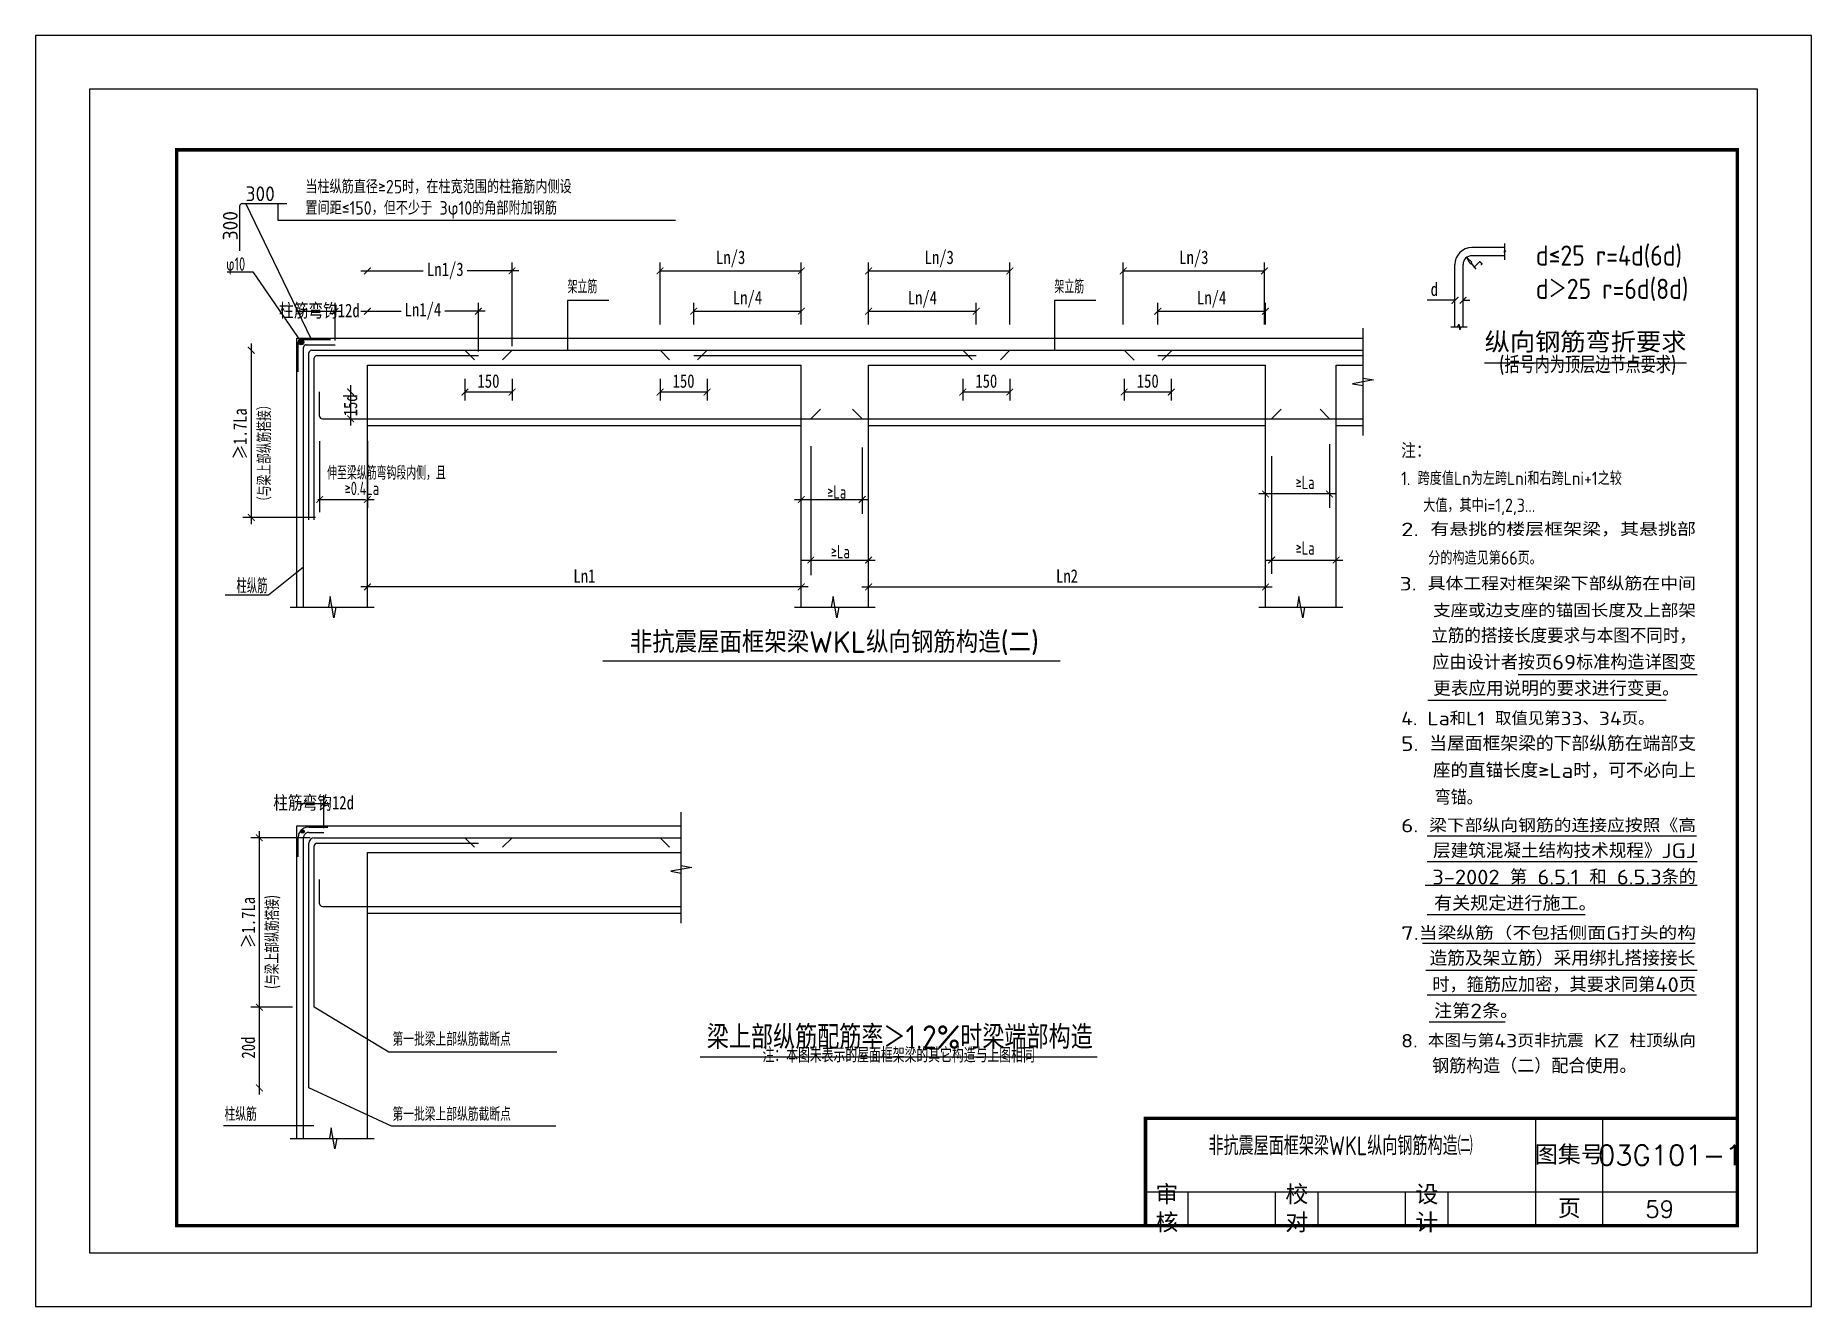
# Model space of a CAD drawing. Extents: x 1442 to 2852, y 1062 to 1251.
# Drawn here: x 2301.4 to 2565.4, y 1061.6 to 1250.6 of the extents above; entities that cross this region are included whole.
import ezdxf
from ezdxf.enums import TextEntityAlignment as Align

# ---------------------------------------------------------------- set-up
doc = ezdxf.new("R2010")
doc.units = 0
doc.header["$LTSCALE"] = 1000
doc.header["$MEASUREMENT"] = 0
doc.header["$PDMODE"] = 32
doc.header["$PDSIZE"] = -10
doc.linetypes.add('DASHED2', pattern=[9.525, 6.35, -3.175])
doc.layers.get('0').update_dxf_attribs({"linetype": 'CONTINUOUS'})
doc.layers.get('DEFPOINTS').update_dxf_attribs({"linetype": 'CONTINUOUS'})
for name, color, linetype in [('图线', 50, 'CONTINUOUS'), ('文字尺寸', 3, 'CONTINUOUS'), ('粗线', 10, 'CONTINUOUS'), ('粗虚', 12, 'DASHED2'), ('细线', 210, 'CONTINUOUS'), ('虚线', 4, 'DASHED2')]:
    doc.layers.add(name, color=color, linetype=linetype)
doc.styles.add('FS', font='', dxfattribs={"width": 0.8})
doc.styles.add('HZ', font='romans1.shx')
doc.styles.add('TSSD_REIN', font='tssdeng.shx', dxfattribs={"width": 0.7, "bigfont": 'hztxt.shx'})
doc.styles.get('FS').set_extended_font_data('FangSong_GB2312')
doc.dimstyles.new('FS', dxfattribs={"dimtxt": 2, "dimasz": 1, "dimexe": 1.25, "dimexo": 0.625, "dimtad": 1, "dimdec": 4, "dimtxsty": 'FS', "dimblk1": 'ARCHTICK', "dimblk2": 'ARCHTICK', "dimsah": 1, "dimcen": 0, "dimclrt": 256, "dimazin": 3, "dimtfac": 1, "dimtdec": 4, "dimtofl": 0, "dimtmove": 0, "dimatfit": 3, "dimtolj": 1, "dimtzin": 0})
doc.dimstyles.new('NORMAL', dxfattribs={"dimtxt": 2, "dimasz": 1, "dimexe": 1.25, "dimexo": 0.625, "dimtad": 1, "dimdec": 4, "dimtxsty": 'FS', "dimblk1": 'ARCHTICK', "dimblk2": 'ARCHTICK', "dimsah": 1, "dimcen": -0.09, "dimdle": 1, "dimse1": 1, "dimclrt": 256, "dimazin": 3, "dimtfac": 1, "dimtdec": 4, "dimtofl": 0, "dimtmove": 0, "dimatfit": 3, "dimtolj": 1, "dimtzin": 0})

msp = doc.modelspace()

# ---------------------------------------------------------------- texts
at = {"style": 'TSSD_REIN', "width": 0.8}
msp.add_text('非抗震屋面框架梁WKL纵向钢筋构造㈡', height=2.8, dxfattribs=at).set_placement((2495.36536, 1084.09358), align=Align.CENTER)
at = {"layer": '文字尺寸', "style": 'TSSD_REIN'}
for s, p in [('300', (2332.58937, 1225.95923)), ('注：', (2504.36536, 1187.73492))]:
    msp.add_text(s, height=2.2, dxfattribs=at).set_placement(p)
for s, height, width, p in [('当柱纵筋直径≥25时，在柱宽范围的柱箍筋内侧设', 2, 0.9, (2341.47808, 1227.10995)), ('置间距≤150，但不少于 3φ10的角部附加钢筋', 2, 0.9, (2341.47808, 1223.9532)), ('d≤25 r=4d(6d)', 3, 0.9, (2524.38605, 1216.37265)), ('φ10', 2, 0.7, (2329.69054, 1215.61284)), ('架立筋', 2, 0.7, (2380.45997, 1212.24455)), ('架立筋', 2, 0.7, (2452.8274, 1212.24455)), ('d＞25 r=6d(8d)', 3, 0.9, (2524.38605, 1211.42095)), ('伸至梁纵筋弯钩段内侧，且', 2, 0.7, (2344.71931, 1184.55061)), ('1. 跨度值Ln为左跨Lni和右跨Lni+1之较', 2, 0.9, (2504.36536, 1183.73492)), ('   大值，其中i=1,2,3...', 2, 0.9, (2504.36536, 1179.73492)), ('   分的构造见第66页。', 2, 0.9, (2505.11985, 1171.90426)), ('第一批梁上部纵筋截断点', 2, 0.8, (2354.42877, 1100.33681)), ('柱纵筋', 2, 0.8, (2329.46138, 1089.19183)), ('第一批梁上部纵筋截断点', 2, 0.8, (2354.42877, 1089.19183))]:
    msp.add_text(s, height=height, dxfattribs=dict(at, width=width)).set_placement(p)
msp.add_text('300', height=2.2, rotation=90, dxfattribs=at).set_placement((2331.41685, 1220.13363))
at = {"layer": '文字尺寸', "style": 'TSSD_REIN', "width": 0.8}
for s, rotation, p in [('r', 315, (2514.96868, 1216.21843)), ('（与梁上部纵筋搭接）', 90, (2336.39326, 1180.47868)), ('(与梁上部纵筋搭接)', 90, (2337.56251, 1108.82823))]:
    msp.add_text(s, height=2, rotation=rotation, dxfattribs=at).set_placement(p)
at = {"layer": '文字尺寸', "style": 'TSSD_REIN'}
for s, height, width, p, p2 in [('纵向钢筋弯折要求', 3, 1.267465, (2516.78186, 1203.44835), (2546.78186, 1203.44835)), ('2. 有悬挑的楼层框架梁，其悬挑部', 2, 1.407975, (2504.36536, 1176.1514), (2548.19084, 1176.1514)), ('3. 具体工程对框架梁下部纵筋在中间', 2, 1.334453, (2504.15309, 1168.06811), (2548.19084, 1168.06811)), ('   支座或边支座的锚固长度及上部架', 2, 1.334733, (2504.36536, 1164.0681), (2548.19084, 1164.0681)), ('非抗震屋面框架梁WKL纵向钢筋构造(二)', 3.2, 1.021148, (2389.70348, 1158.78677), (2450.53247, 1158.78677)), ('   立筋的搭接长度要求与本图不同时，', 2.2, 1.175616, (2504.36536, 1160.2347), (2548.19084, 1160.2347)), ('   应由设计者按页69标准构造详图变', 2.2, 1.177594, (2504.36536, 1156.29779), (2548.19084, 1156.29779)), ('   更表应用说明的要求进行变更。', 2.2, 1.266074, (2504.36536, 1152.37534), (2545.77296, 1152.37534)), ('4. La和L1 取值见第33、34页。', 2, 1.222535, (2504.36536, 1148.03642), (2542.02106, 1148.03642)), ('5. 当屋面框架梁的下部纵筋在端部支', 2.2, 1.2027, (2504.36536, 1144.19727), (2548.19084, 1144.19727)), ('   座的直锚长度≥La时，可不必向上', 2.2, 1.182846, (2504.36536, 1140.19727), (2548.19084, 1140.19727)), ('   弯锚。 ', 2.2, 1.168429, (2505.03236, 1136.19727), (2517.92557, 1136.19727)), ('6. 梁下部纵向钢筋的连接应按照《高', 2, 1.326754, (2504.36536, 1132.11184), (2548.19084, 1132.11184)), ('   层建筑混凝土结构技术规程》JGJ', 2.2, 1.220666, (2504.36536, 1128.2629), (2548.19084, 1128.2629)), ('   3-2002 第 6.5.1 和 6.5.3条的', 2.2, 1.082552, (2504.36536, 1124.348), (2548.19084, 1124.348)), ('   有关规定进行施工。', 2.2, 1.3392, (2504.36536, 1120.42781), (2533.43339, 1120.42781)), ('7.当梁纵筋（不包括侧面G打头的构', 2, 1.380336, (2504.36536, 1116.11184), (2548.19084, 1116.11184)), ('   造筋及架立筋）采用绑扎搭接接长', 2.2, 1.224894, (2503.78174, 1112.2629), (2548.10746, 1112.2629)), ('   时，箍筋应加密，其要求同第40页', 2.2, 1.177594, (2504.36536, 1108.348), (2548.19084, 1108.348)), ('   注第2条。', 2.2, 1.403107, (2504.36536, 1104.42781), (2521.76084, 1104.42781)), ('梁上部纵筋配筋率＞1.2%时梁端部构造', 3.5, 0.924001, (2401.15565, 1099.90578), (2458.51955, 1099.90578)), ('8. 本图与第43页非抗震 KZ 柱顶纵向', 2, 1.243933, (2504.36536, 1100.11184), (2548.19084, 1100.11184)), ('   钢筋构造（二）配合使用。', 2.2, 1.236073, (2504.36536, 1096.2629), (2539.35304, 1096.2629))]:
    msp.add_text(s, height=height, dxfattribs=dict(at, width=width)).set_placement(p, p2, align=Align.FIT)
for s, height, width, p in [('(括号内为顶层边节点要求)', 2.5, 0.9, (2532.09821, 1200.37472)), ('注：本图未表示的屋面框架梁的其它构造与上图相同', 2.2, 0.8, (2429.66951, 1097.87123))]:
    msp.add_text(s, height=height, dxfattribs=dict(at, width=width)).set_placement(p, align=Align.CENTER)
at = {"layer": '文字尺寸', "style": 'TSSD_REIN', "width": 0.7}
msp.add_text('柱纵筋', height=2.2, dxfattribs=at).set_placement((2335.84896, 1167.6366), align=Align.RIGHT)
at = {"layer": '文字尺寸', "linetype": 'BYBLOCK', "char_height": 2, "style": 'TSSD_REIN'}
for s, insert, attachment_point in [('\\A1;≥0.4La', (2349.88173, 1183.24869), 5), ('\\A1;≥La', (2421.87449, 1182.72259), 6), ('\\A1;≥La', (2491.50157, 1184.13298), 6), ('\\A1;≥La', (2422.41064, 1173.8371), 6), ('\\A1;≥La', (2491.5078, 1174.38054), 6)]:
    msp.add_mtext(s, dxfattribs=dict(at, insert=insert, attachment_point=attachment_point))

# ---------------------------------------------------------------- blocks, each defined once
blk = doc.blocks.new('标准16K框')
for p, q in [((223, 12), (223, 28)), ((233, 12), (233, 28)), ((253, 17), (165, 17)), ((171.334, 12), (171.334, 17)), ((184.334, 12), (184.334, 17)), ((190.667, 12), (190.667, 17)), ((203.667, 12), (203.667, 17)), ((210, 12), (210, 17))]:
    blk.add_line(p, q)
blk.add_lwpolyline([(0, 0), (264, 0), (264, 189), (0, 189)], close=True)
at = {"const_width": 0.5}
for points in [[(21, 12), (253, 12), (253, 172), (21, 172), (21, 12)], [(253, 28), (165, 28), (165, 12)]]:
    blk.add_lwpolyline(points, dxfattribs=at)
at = {"attachment_point": 5, "style": 'HZ'}
for s, insert, char_height, width in [('图集号', (228, 22.5), 2.5, 10), ('03G101-1', (243, 22.5), 3, 15), ('审核', (168.167, 14.5), 2.5, 6.334), ('校对', (187.5005, 14.5), 2.5, 6.333), ('设计', (206.8335, 14.5), 2.5, 6.333), ('页', (228, 14.5), 2.5, 10)]:
    blk.add_mtext(s, dxfattribs=dict(at, insert=insert, char_height=char_height, width=width))
at = {"layer": 'DEFPOINTS', "style": 'FS', "width": 0.8}
for tag, height, p in [('内容', 4, (194, 22.5)), ('页码', 2.5, (243, 14.5))]:
    blk.add_attdef(tag, text='', height=height, dxfattribs=at).set_placement(p, align=Align.MIDDLE_CENTER)
blk = doc.blocks.new('_ARCHTICK')
at = {"color": 0, "linetype": 'BYBLOCK', "const_width": 0.15}
blk.add_lwpolyline([(-0.5, -0.5), (0.5, 0.5)], dxfattribs=at)
blk = doc.blocks.new('*D87')
at = {"color": 0, "linetype": 'BYBLOCK'}
for p, q in [((2342.18, 1131.29), (2333.39, 1131.29)), ((2334.64, 1105.09), (2334.64, 1132.29))]:
    blk.add_line(p, q, dxfattribs=at)
at = {"layer": 'DEFPOINTS', "color": 0, "linetype": 'BYBLOCK'}
for p in [(2334.64, 1131.29), (2342.8, 1131.29), (2340.2, 1106.09)]:
    blk.add_point(p, dxfattribs=at)
at = {"color": 0, "linetype": 'BYBLOCK'}
for p, rotation in [((2334.64, 1131.29), 90), ((2334.64, 1106.09), 270)]:
    blk.add_blockref('_ARCHTICK', p, dxfattribs=dict(at, rotation=rotation))
at = {"linetype": 'BYBLOCK', "insert": (2333.02, 1118.69), "char_height": 2, "attachment_point": 5, "rotation": 90, "style": 'FS'}
blk.add_mtext('\\A1;≥\\f仿宋_GB2312|b0|i0|c0|p49;1.7La', dxfattribs=at)
blk = doc.blocks.new('*D85')
at = {"color": 0, "linetype": 'BYBLOCK'}
for p, q in [((2340.2, 1136.4), (2345.2, 1136.4)), ((2344.2, 1132.72), (2344.2, 1137.65))]:
    blk.add_line(p, q, dxfattribs=at)
at = {"layer": 'DEFPOINTS', "color": 0, "linetype": 'BYBLOCK'}
for p in [(2344.2, 1136.4), (2341.2, 1131.29), (2344.2, 1132.09)]:
    blk.add_point(p, dxfattribs=at)
at = {"color": 0, "linetype": 'BYBLOCK', "rotation": 180}
blk.add_blockref('_ARCHTICK', (2341.2, 1136.4), dxfattribs=at)
at = {"color": 0, "linetype": 'BYBLOCK'}
blk.add_blockref('_ARCHTICK', (2344.2, 1136.4), dxfattribs=at)
at = {"linetype": 'BYBLOCK', "insert": (2342.7, 1136.4), "char_height": 2, "attachment_point": 5, "style": 'FS'}
blk.add_mtext('\\A1;柱筋弯钩12d', dxfattribs=at)
blk = doc.blocks.new('*D48')
at = {"color": 0, "linetype": 'BYBLOCK'}
blk.add_line((1554.38, 964.36), (1615.38, 964.36), dxfattribs=at)
at = {"layer": 'DEFPOINTS', "color": 0, "linetype": 'BYBLOCK'}
for p in [(1555.38, 964.36), (1614.38, 964.36), (1614.38, 964.36)]:
    blk.add_point(p, dxfattribs=at)
at = {"color": 0, "linetype": 'BYBLOCK', "rotation": 180}
blk.add_blockref('_ARCHTICK', (1555.38, 964.36), dxfattribs=at)
at = {"color": 0, "linetype": 'BYBLOCK'}
blk.add_blockref('_ARCHTICK', (1614.38, 964.36), dxfattribs=at)
at = {"linetype": 'BYBLOCK', "insert": (1584.88, 965.98), "char_height": 2, "attachment_point": 5, "style": 'FS'}
blk.add_mtext('\\A1;Ln2', dxfattribs=at)
blk = doc.blocks.new('*D54')
at = {"color": 0, "linetype": 'BYBLOCK'}
for p, q in [((1555.38, 1003.39), (1555.38, 1006.61)), ((1571.38, 1003.39), (1571.38, 1006.61)), ((1555.38, 1005.36), (1571.38, 1005.36))]:
    blk.add_line(p, q, dxfattribs=at)
at = {"layer": 'DEFPOINTS', "color": 0, "linetype": 'BYBLOCK'}
for p in [(1571.38, 1005.36), (1555.38, 1002.76), (1571.38, 1002.76)]:
    blk.add_point(p, dxfattribs=at)
at = {"color": 0, "linetype": 'BYBLOCK', "rotation": 180}
blk.add_blockref('_ARCHTICK', (1555.38, 1005.36), dxfattribs=at)
at = {"color": 0, "linetype": 'BYBLOCK'}
blk.add_blockref('_ARCHTICK', (1571.38, 1005.36), dxfattribs=at)
at = {"linetype": 'BYBLOCK', "insert": (1563.38, 1007.13), "char_height": 2, "attachment_point": 5, "style": 'FS'}
blk.add_mtext('\\A1;Ln/4', dxfattribs=at)
blk = doc.blocks.new('*D46')
at = {"color": 0, "linetype": 'BYBLOCK'}
for p, q in [((2425.2, 1207.62), (2425.2, 1216.84)), ((2425.2, 1215.59), (2446.2, 1215.59)), ((2446.2, 1207.62), (2446.2, 1216.84))]:
    blk.add_line(p, q, dxfattribs=at)
at = {"layer": 'DEFPOINTS', "color": 0, "linetype": 'BYBLOCK'}
for p in [(2446.2, 1215.59), (2425.2, 1207), (2446.2, 1207)]:
    blk.add_point(p, dxfattribs=at)
at = {"color": 0, "linetype": 'BYBLOCK', "rotation": 180}
blk.add_blockref('_ARCHTICK', (2425.2, 1215.59), dxfattribs=at)
at = {"color": 0, "linetype": 'BYBLOCK'}
blk.add_blockref('_ARCHTICK', (2446.2, 1215.59), dxfattribs=at)
at = {"linetype": 'BYBLOCK', "insert": (2435.7, 1217.37), "char_height": 2, "attachment_point": 5, "style": 'FS'}
blk.add_mtext('\\A1;Ln/3', dxfattribs=at)
blk = doc.blocks.new('*D45')
at = {"color": 0, "linetype": 'BYBLOCK'}
for p, q in [((2394.2, 1207.62), (2394.2, 1216.84)), ((2394.2, 1215.59), (2415.2, 1215.59)), ((2415.2, 1207.62), (2415.2, 1216.84))]:
    blk.add_line(p, q, dxfattribs=at)
at = {"layer": 'DEFPOINTS', "color": 0, "linetype": 'BYBLOCK'}
for p in [(2415.2, 1215.59), (2394.2, 1207), (2415.2, 1207)]:
    blk.add_point(p, dxfattribs=at)
at = {"color": 0, "linetype": 'BYBLOCK', "rotation": 180}
blk.add_blockref('_ARCHTICK', (2394.2, 1215.59), dxfattribs=at)
at = {"color": 0, "linetype": 'BYBLOCK'}
blk.add_blockref('_ARCHTICK', (2415.2, 1215.59), dxfattribs=at)
at = {"linetype": 'BYBLOCK', "insert": (2404.7, 1217.37), "char_height": 2, "attachment_point": 5, "style": 'FS'}
blk.add_mtext('\\A1;Ln/3', dxfattribs=at)
blk = doc.blocks.new('*D83')
at = {"color": 0, "linetype": 'BYBLOCK'}
for p, q in [((2349.7, 1215.59), (2359.01, 1215.59)), ((2373.2, 1215.59), (2365.55, 1215.59)), ((2372.2, 1204.42), (2372.2, 1216.84))]:
    blk.add_line(p, q, dxfattribs=at)
at = {"layer": 'DEFPOINTS', "color": 0, "linetype": 'BYBLOCK'}
for p in [(2372.2, 1215.59), (2350.7, 1203.79), (2372.2, 1203.79)]:
    blk.add_point(p, dxfattribs=at)
at = {"color": 0, "linetype": 'BYBLOCK', "rotation": 180}
blk.add_blockref('_ARCHTICK', (2350.7, 1215.59), dxfattribs=at)
at = {"color": 0, "linetype": 'BYBLOCK'}
blk.add_blockref('_ARCHTICK', (2372.2, 1215.59), dxfattribs=at)
at = {"linetype": 'BYBLOCK', "insert": (2362.28, 1215.59), "char_height": 2, "attachment_point": 5, "style": 'FS'}
blk.add_mtext('\\A1;Ln1/3', dxfattribs=at)
blk = doc.blocks.new('*D49')
at = {"color": 0, "linetype": 'BYBLOCK'}
blk.add_line((1546.38, 964.36), (1479.88, 964.36), dxfattribs=at)
at = {"layer": 'DEFPOINTS', "color": 0, "linetype": 'BYBLOCK'}
for p in [(1480.88, 964.36), (1480.88, 964.36), (1545.38, 964.36)]:
    blk.add_point(p, dxfattribs=at)
at = {"color": 0, "linetype": 'BYBLOCK', "rotation": 180}
blk.add_blockref('_ARCHTICK', (1480.88, 964.36), dxfattribs=at)
at = {"color": 0, "linetype": 'BYBLOCK'}
blk.add_blockref('_ARCHTICK', (1545.38, 964.36), dxfattribs=at)
at = {"linetype": 'BYBLOCK', "insert": (1513.13, 965.98), "char_height": 2, "attachment_point": 5, "style": 'FS'}
blk.add_mtext('\\A1;Ln1', dxfattribs=at)
blk = doc.blocks.new('*D84')
at = {"color": 0, "linetype": 'BYBLOCK'}
for p, q in [((2333.43, 1204.79), (2333.43, 1177.93)), ((2342.97, 1178.93), (2332.18, 1178.93))]:
    blk.add_line(p, q, dxfattribs=at)
at = {"layer": 'DEFPOINTS', "color": 0, "linetype": 'BYBLOCK'}
for p in [(2342.88, 1203.79), (2333.43, 1178.93), (2343.59, 1178.93)]:
    blk.add_point(p, dxfattribs=at)
at = {"color": 0, "linetype": 'BYBLOCK'}
for p, rotation in [((2333.43, 1203.79), 90), ((2333.43, 1178.93), 270)]:
    blk.add_blockref('_ARCHTICK', p, dxfattribs=dict(at, rotation=rotation))
at = {"linetype": 'BYBLOCK', "insert": (2331.8, 1191.36), "char_height": 2, "attachment_point": 5, "rotation": 90, "style": 'FS'}
blk.add_mtext('\\A1;≥1.7La', dxfattribs=at)
blk = doc.blocks.new('*D80')
at = {"color": 0, "linetype": 'BYBLOCK'}
for p, q in [((2348.2, 1198.59), (2348.2, 1192.59)), ((2347.33, 1193.59), (2349.45, 1193.59))]:
    blk.add_line(p, q, dxfattribs=at)
at = {"layer": 'DEFPOINTS', "color": 0, "linetype": 'BYBLOCK'}
for p in [(2343.6, 1197.59), (2346.7, 1193.59), (2348.2, 1193.59)]:
    blk.add_point(p, dxfattribs=at)
at = {"color": 0, "linetype": 'BYBLOCK'}
for p, rotation in [((2348.2, 1197.59), 90), ((2348.2, 1193.59), 270)]:
    blk.add_blockref('_ARCHTICK', p, dxfattribs=dict(at, rotation=rotation))
at = {"linetype": 'BYBLOCK', "insert": (2348.2, 1195.59), "char_height": 2, "attachment_point": 5, "rotation": 90, "style": 'FS'}
blk.add_mtext('\\A1;15d', dxfattribs=at)
blk = doc.blocks.new('*D81')
at = {"color": 0, "linetype": 'BYBLOCK'}
for p, q in [((2340.2, 1209.59), (2346.91, 1209.59)), ((2345.91, 1205.22), (2345.91, 1210.84))]:
    blk.add_line(p, q, dxfattribs=at)
at = {"layer": 'DEFPOINTS', "color": 0, "linetype": 'BYBLOCK'}
for p in [(2345.91, 1209.59), (2341.2, 1204.19), (2345.91, 1204.59)]:
    blk.add_point(p, dxfattribs=at)
at = {"color": 0, "linetype": 'BYBLOCK', "rotation": 180}
blk.add_blockref('_ARCHTICK', (2341.2, 1209.59), dxfattribs=at)
at = {"color": 0, "linetype": 'BYBLOCK'}
blk.add_blockref('_ARCHTICK', (2345.91, 1209.59), dxfattribs=at)
at = {"linetype": 'BYBLOCK', "insert": (2343.56, 1209.59), "char_height": 2, "attachment_point": 5, "style": 'FS'}
blk.add_mtext('\\A1;柱筋弯钩12d', dxfattribs=at)
blk = doc.blocks.new('*D50')
at = {"color": 0, "linetype": 'BYBLOCK'}
for p, q in [((2365.2, 1199.54), (2365.2, 1196.32)), ((2372.2, 1199.54), (2372.2, 1196.32)), ((2372.2, 1197.57), (2365.2, 1197.57))]:
    blk.add_line(p, q, dxfattribs=at)
at = {"layer": 'DEFPOINTS', "color": 0, "linetype": 'BYBLOCK'}
for p in [(2365.2, 1200.16), (2372.2, 1200.16), (2365.2, 1197.57)]:
    blk.add_point(p, dxfattribs=at)
at = {"color": 0, "linetype": 'BYBLOCK', "rotation": 180}
blk.add_blockref('_ARCHTICK', (2365.2, 1197.57), dxfattribs=at)
at = {"color": 0, "linetype": 'BYBLOCK'}
blk.add_blockref('_ARCHTICK', (2372.2, 1197.57), dxfattribs=at)
at = {"linetype": 'BYBLOCK', "insert": (2368.7, 1199.2), "char_height": 2, "attachment_point": 5, "style": 'FS'}
blk.add_mtext('\\A1;150', dxfattribs=at)
blk = doc.blocks.new('*D82')
at = {"color": 0, "linetype": 'BYBLOCK'}
for p, q in [((2349.7, 1209.59), (2355.7, 1209.59)), ((2368.2, 1209.59), (2362.2, 1209.59)), ((2367.2, 1203.62), (2367.2, 1210.84))]:
    blk.add_line(p, q, dxfattribs=at)
at = {"layer": 'DEFPOINTS', "color": 0, "linetype": 'BYBLOCK'}
for p in [(2367.2, 1209.59), (2350.7, 1201.59), (2367.2, 1202.99)]:
    blk.add_point(p, dxfattribs=at)
at = {"color": 0, "linetype": 'BYBLOCK', "rotation": 180}
blk.add_blockref('_ARCHTICK', (2350.7, 1209.59), dxfattribs=at)
at = {"color": 0, "linetype": 'BYBLOCK'}
blk.add_blockref('_ARCHTICK', (2367.2, 1209.59), dxfattribs=at)
at = {"linetype": 'BYBLOCK', "insert": (2358.95, 1209.59), "char_height": 2, "attachment_point": 5, "style": 'FS'}
blk.add_mtext('\\A1;Ln1/4', dxfattribs=at)
blk = doc.blocks.new('*D52')
at = {"color": 0, "linetype": 'BYBLOCK'}
for p, q in [((1529.38, 1003.39), (1529.38, 1006.61)), ((1545.38, 1003.39), (1545.38, 1006.61)), ((1529.38, 1005.36), (1545.38, 1005.36))]:
    blk.add_line(p, q, dxfattribs=at)
at = {"layer": 'DEFPOINTS', "color": 0, "linetype": 'BYBLOCK'}
for p in [(1545.38, 1005.36), (1529.38, 1002.76), (1545.38, 1002.76)]:
    blk.add_point(p, dxfattribs=at)
at = {"color": 0, "linetype": 'BYBLOCK', "rotation": 180}
blk.add_blockref('_ARCHTICK', (1529.38, 1005.36), dxfattribs=at)
at = {"color": 0, "linetype": 'BYBLOCK'}
blk.add_blockref('_ARCHTICK', (1545.38, 1005.36), dxfattribs=at)
at = {"linetype": 'BYBLOCK', "insert": (1537.38, 1007.13), "char_height": 2, "attachment_point": 5, "style": 'FS'}
blk.add_mtext('\\A1;Ln/4', dxfattribs=at)
blk = doc.blocks.new('*D51')
at = {"color": 0, "linetype": 'BYBLOCK'}
for p, q in [((2394.2, 1199.54), (2394.2, 1196.32)), ((2401.2, 1199.54), (2401.2, 1196.32)), ((2401.2, 1197.57), (2394.2, 1197.57))]:
    blk.add_line(p, q, dxfattribs=at)
at = {"layer": 'DEFPOINTS', "color": 0, "linetype": 'BYBLOCK'}
for p in [(2394.2, 1200.16), (2401.2, 1200.16), (2394.2, 1197.57)]:
    blk.add_point(p, dxfattribs=at)
at = {"color": 0, "linetype": 'BYBLOCK', "rotation": 180}
blk.add_blockref('_ARCHTICK', (2394.2, 1197.57), dxfattribs=at)
at = {"color": 0, "linetype": 'BYBLOCK'}
blk.add_blockref('_ARCHTICK', (2401.2, 1197.57), dxfattribs=at)
at = {"linetype": 'BYBLOCK', "insert": (2397.7, 1199.2), "char_height": 2, "attachment_point": 5, "style": 'FS'}
blk.add_mtext('\\A1;150', dxfattribs=at)
blk = doc.blocks.new('*D44')
at = {"color": 0, "linetype": 'BYBLOCK'}
for p, q in [((2463.05, 1207.62), (2463.05, 1216.84)), ((2463.05, 1215.59), (2484.05, 1215.59)), ((2484.05, 1207.62), (2484.05, 1216.84))]:
    blk.add_line(p, q, dxfattribs=at)
at = {"layer": 'DEFPOINTS', "color": 0, "linetype": 'BYBLOCK'}
for p in [(2484.05, 1215.59), (2463.05, 1207), (2484.05, 1207)]:
    blk.add_point(p, dxfattribs=at)
at = {"color": 0, "linetype": 'BYBLOCK', "rotation": 180}
blk.add_blockref('_ARCHTICK', (2463.05, 1215.59), dxfattribs=at)
at = {"color": 0, "linetype": 'BYBLOCK'}
blk.add_blockref('_ARCHTICK', (2484.05, 1215.59), dxfattribs=at)
at = {"linetype": 'BYBLOCK', "insert": (2473.55, 1217.37), "char_height": 2, "attachment_point": 5, "style": 'FS'}
blk.add_mtext('\\A1;Ln/3', dxfattribs=at)
blk = doc.blocks.new('*D56')
at = {"color": 0, "linetype": 'BYBLOCK'}
for p, q in [((1598.38, 1003.39), (1598.38, 1006.61)), ((1614.38, 1003.39), (1614.38, 1006.61)), ((1598.38, 1005.36), (1614.38, 1005.36))]:
    blk.add_line(p, q, dxfattribs=at)
at = {"layer": 'DEFPOINTS', "color": 0, "linetype": 'BYBLOCK'}
for p in [(1614.38, 1005.36), (1598.38, 1002.76), (1614.38, 1002.76)]:
    blk.add_point(p, dxfattribs=at)
at = {"color": 0, "linetype": 'BYBLOCK', "rotation": 180}
blk.add_blockref('_ARCHTICK', (1598.38, 1005.36), dxfattribs=at)
at = {"color": 0, "linetype": 'BYBLOCK'}
blk.add_blockref('_ARCHTICK', (1614.38, 1005.36), dxfattribs=at)
at = {"linetype": 'BYBLOCK', "insert": (1606.38, 1007.13), "char_height": 2, "attachment_point": 5, "style": 'FS'}
blk.add_mtext('\\A1;Ln/4', dxfattribs=at)
blk = doc.blocks.new('*D53')
at = {"color": 0, "linetype": 'BYBLOCK'}
for p, q in [((2439.2, 1199.54), (2439.2, 1196.32)), ((2446.2, 1199.54), (2446.2, 1196.32)), ((2446.2, 1197.57), (2439.2, 1197.57))]:
    blk.add_line(p, q, dxfattribs=at)
at = {"layer": 'DEFPOINTS', "color": 0, "linetype": 'BYBLOCK'}
for p in [(2439.2, 1200.16), (2446.2, 1200.16), (2439.2, 1197.57)]:
    blk.add_point(p, dxfattribs=at)
at = {"color": 0, "linetype": 'BYBLOCK', "rotation": 180}
blk.add_blockref('_ARCHTICK', (2439.2, 1197.57), dxfattribs=at)
at = {"color": 0, "linetype": 'BYBLOCK'}
blk.add_blockref('_ARCHTICK', (2446.2, 1197.57), dxfattribs=at)
at = {"linetype": 'BYBLOCK', "insert": (2442.7, 1199.2), "char_height": 2, "attachment_point": 5, "style": 'FS'}
blk.add_mtext('\\A1;150', dxfattribs=at)
blk = doc.blocks.new('*D47')
at = {"color": 0, "linetype": 'BYBLOCK'}
for p, q in [((2463.2, 1199.54), (2463.2, 1196.32)), ((2470.2, 1199.54), (2470.2, 1196.32)), ((2470.2, 1197.57), (2463.2, 1197.57))]:
    blk.add_line(p, q, dxfattribs=at)
at = {"layer": 'DEFPOINTS', "color": 0, "linetype": 'BYBLOCK'}
for p in [(2463.2, 1200.16), (2470.2, 1200.16), (2463.2, 1197.57)]:
    blk.add_point(p, dxfattribs=at)
at = {"color": 0, "linetype": 'BYBLOCK', "rotation": 180}
blk.add_blockref('_ARCHTICK', (2463.2, 1197.57), dxfattribs=at)
at = {"color": 0, "linetype": 'BYBLOCK'}
blk.add_blockref('_ARCHTICK', (2470.2, 1197.57), dxfattribs=at)
at = {"linetype": 'BYBLOCK', "insert": (2466.7, 1199.2), "char_height": 2, "attachment_point": 5, "style": 'FS'}
blk.add_mtext('\\A1;150', dxfattribs=at)
blk = doc.blocks.new('*D55')
at = {"color": 0, "linetype": 'BYBLOCK'}
for p, q in [((1642.55, 1006.98), (1638.41, 1006.98)), ((1642.55, 1005.2), (1642.55, 1008.23)), ((1643.75, 1005.2), (1643.75, 1008.23)), ((1643.75, 1006.98), (1644.75, 1006.98))]:
    blk.add_line(p, q, dxfattribs=at)
at = {"layer": 'DEFPOINTS', "color": 0, "linetype": 'BYBLOCK'}
for p in [(1642.55, 1006.98), (1642.55, 1004.57), (1643.75, 1004.57)]:
    blk.add_point(p, dxfattribs=at)
at = {"color": 0, "linetype": 'BYBLOCK'}
blk.add_blockref('_ARCHTICK', (1642.55, 1006.98), dxfattribs=at)
at = {"color": 0, "linetype": 'BYBLOCK', "rotation": 180}
blk.add_blockref('_ARCHTICK', (1643.75, 1006.98), dxfattribs=at)
at = {"linetype": 'BYBLOCK', "insert": (1639.48, 1008.61), "char_height": 2, "attachment_point": 5, "style": 'FS'}
blk.add_mtext('\\A1;d', dxfattribs=at)
blk = doc.blocks.new('_CLOSEDBLANK')
at = {"color": 0, "linetype": 'BYBLOCK'}
for p, q in [((-1, 0.17), (0, 0)), ((-1, 0.17), (-1, -0.17)), ((0, 0), (-1, -0.17))]:
    blk.add_line(p, q, dxfattribs=at)

# ---------------------------------------------------------------- dimensions: what is measured, and where the dimension line sits
at = {"layer": '文字尺寸'}
for base, p1, p2, text, dimstyle, picture, middle in [((2415.20348, 1215.59358), (2394.20348, 1206.99796), (2415.20348, 1206.99796), 'Ln/3', 'FS', '*D45', (2404.70348, 1215.59358)), ((2446.20348, 1215.59358), (2425.20348, 1206.99796), (2446.20348, 1206.99796), 'Ln/3', 'FS', '*D46', (2435.70348, 1215.59358)), ((2484.05417, 1215.59358), (2463.05417, 1206.99796), (2484.05417, 1206.99796), 'Ln/3', 'FS', '*D44', (2473.55417, 1215.59358)), ((2372.20348, 1215.59358), (2350.70348, 1203.79358), (2372.20348, 1203.79358), 'Ln1/3', 'NORMAL', '*D83', (2362.27825, 1215.59358)), ((2345.90765, 1209.59358), (2341.20348, 1204.19358), (2345.90765, 1204.59358), '柱筋弯钩12d', 'NORMAL', '*D81', (2343.55557, 1209.59358)), ((2367.20348, 1209.59358), (2350.70348, 1201.59358), (2367.20348, 1202.99358), 'Ln1/4', 'NORMAL', '*D82', (2358.95348, 1209.59358)), ((2344.20162, 1136.39624), (2341.20348, 1131.29358), (2344.20162, 1132.09358), '柱筋弯钩12d', 'NORMAL', '*D85', (2342.70255, 1136.39624))]:
    dim = msp.add_linear_dim(base=base, p1=p1, p2=p2, text=text, dimstyle=dimstyle, dxfattribs=at)
    dim.commit()
    dim.dimension.update_dxf_attribs({"geometry": picture, "text_midpoint": middle, "dimtype": 128})
for base, p1, p2, text, picture, middle in [((2415.20348, 1209.59358), (2399.20348, 1206.99796), (2415.20348, 1206.99796), 'Ln/4', '*D52', (2407.20348, 1211.36994)), ((2441.20348, 1209.59358), (2425.20348, 1206.99796), (2441.20348, 1206.99796), 'Ln/4', '*D54', (2433.20348, 1211.36994)), ((2484.20348, 1209.59358), (2468.20348, 1206.99796), (2484.20348, 1206.99796), 'Ln/4', '*D56', (2476.20348, 1211.36994)), ((2512.37161, 1211.21958), (2513.57161, 1208.80928), (2512.37161, 1208.80928), 'd', '*D55', (2509.30121, 1212.84458))]:
    dim = msp.add_linear_dim(base=base, p1=p1, p2=p2, text=text, dimstyle='FS', dxfattribs=at)
    dim.commit()
    dim.dimension.update_dxf_attribs({"geometry": picture, "text_midpoint": middle, "insert": (869.8204, 204.23604)})
dim = msp.add_linear_dim(base=(2333.42859, 1178.92725), p1=(2342.87793, 1203.79358), p2=(2343.59315, 1178.92725), angle=90, text='≥1.7La', dimstyle='NORMAL', dxfattribs=at)
dim.commit()
dim.dimension.update_dxf_attribs({"geometry": '*D84', "text_midpoint": (2331.80359, 1191.36042)})
dim = msp.add_linear_dim(base=(2348.20368, 1193.59358), p1=(2343.60348, 1197.59358), p2=(2346.70358, 1193.59358), angle=90, text='15d', dimstyle='NORMAL', dxfattribs=at)
dim.commit()
dim.dimension.update_dxf_attribs({"geometry": '*D80', "text_midpoint": (2348.20368, 1195.59358), "dimtype": 128})
for base, p1, p2, picture, middle in [((2365.20348, 1197.5718), (2372.20348, 1200.16041), (2365.20348, 1200.16041), '*D50', (2368.70348, 1199.1968)), ((2394.20348, 1197.5718), (2401.20348, 1200.16041), (2394.20348, 1200.16041), '*D51', (2397.70348, 1199.1968)), ((2439.20348, 1197.5718), (2446.20348, 1200.16041), (2439.20348, 1200.16041), '*D53', (2442.70348, 1199.1968)), ((2463.20348, 1197.5718), (2470.20348, 1200.16041), (2463.20348, 1200.16041), '*D47', (2466.70348, 1199.1968))]:
    dim = msp.add_linear_dim(base=base, p1=p1, p2=p2, text='150', dimstyle='FS', dxfattribs=at)
    dim.commit()
    dim.dimension.update_dxf_attribs({"geometry": picture, "text_midpoint": middle})
for base, p1, p2, text, picture, middle in [((2350.70348, 1168.59358), (2415.20348, 1168.59358), (2350.70348, 1168.59358), 'Ln1', '*D49', (2382.95348, 1170.21858)), ((2484.20348, 1168.59358), (2425.20348, 1168.59358), (2484.20348, 1168.59358), 'Ln2', '*D48', (2454.70348, 1170.21858))]:
    dim = msp.add_linear_dim(base=base, p1=p1, p2=p2, text=text, dimstyle='FS', override={"dimcen": -0.09, "dimdle": 1, "dimse1": 1, "dimse2": 1}, dxfattribs=at)
    dim.commit()
    dim.dimension.update_dxf_attribs({"geometry": picture, "text_midpoint": middle, "insert": (869.8204, 204.23604)})
dim = msp.add_linear_dim(base=(2334.64079, 1131.29358), p1=(2340.20348, 1106.09358), p2=(2342.80348, 1131.29358), angle=90, text='≥\\f仿宋_GB2312|b0|i0|c0|p49;1.7La', dimstyle='NORMAL', override={"dimse1": 1}, dxfattribs=at)
dim.commit()
dim.dimension.update_dxf_attribs({"geometry": '*D87', "text_midpoint": (2333.01579, 1118.69358)})
msp.add_linear_dim(base=(2334.64079, 1106.09358), p1=(2340.20348, 1094.09358), p2=(2340.20348, 1106.09358), angle=90, text='20d', dimstyle='NORMAL', dxfattribs=at).render()

# ---------------------------------------------------------------- hatches: boundary and pattern name
at = {"layer": '粗线'}
for points in [[(2341.2383, 1204.99096, 1), (2340.4383, 1204.99096, 1)], [(2341.3062, 1132.22878, 0.566926778), (2340.9128, 1132.46423, 0.025373343), (2340.79982, 1132.34772, 0.115866509), (2340.77189, 1132.22878, 1.000000719)]]:
    msp.add_hatch(color=256, dxfattribs=at).paths.add_polyline_path(points)

# ---------------------------------------------------------------- linework, layer by layer
at = {"color": 0, "linetype": 'BYBLOCK'}
for p, q in [((2343.60348, 1190.2633), (2343.60348, 1180.34358)), ((2350.70348, 1190.2633), (2350.70348, 1180.34358))]:
    msp.add_line(p, q, dxfattribs=at)
at = {"layer": 'DEFPOINTS'}
msp.add_lwpolyline([(2309.36536, 1069.59358), (2557.36536, 1069.59358), (2557.36536, 1242.59358), (2309.36536, 1242.59358)], close=True, dxfattribs=at)
at = {"layer": 'DEFPOINTS', "color": 0, "linetype": 'BYBLOCK'}
for p in [(2514.87161, 1216.5532), (2515.66476, 1215.52319), (2343.60348, 1190.8883), (2350.70348, 1190.8883), (2412.20348, 1188.56916), (2425.20348, 1188.56916), (2350.70348, 1161.78084), (2372.20348, 1161.65872), (2350.70348, 1118.3883)]:
    msp.add_point(p, dxfattribs=at)
at = {"layer": '图线'}
for p, q in [((2342.38468, 1205.39358), (2332.638, 1225.59358)), ((2337.457, 1223.09328), (2337.457, 1225.59358)), ((2396.5034, 1223.09328), (2337.457, 1223.09328)), ((2329.84385, 1215.4597), (2333.67658, 1215.4597)), ((2333.67658, 1215.4597), (2340.8383, 1204.99096)), ((2386.59741, 1211.18753), (2380.45997, 1211.18753)), ((2380.45997, 1211.18753), (2380.45997, 1203.79358)), ((2458.96484, 1211.18753), (2452.8274, 1211.18753)), ((2452.8274, 1211.18753), (2452.8274, 1203.79358)), ((2335.98153, 1167.40625), (2341.20348, 1171.5932)), ((2329.54255, 1167.40625), (2335.98153, 1167.40625)), ((2521.77291, 1155.55464), (2548.36212, 1155.55464)), ((2508.33221, 1151.75982), (2543.78449, 1151.75982)), ((2508.23481, 1131.55966), (2548.26472, 1131.55966)), ((2508.23481, 1127.76483), (2548.36212, 1127.76483)), ((2507.94263, 1124.26191), (2548.36212, 1124.26191)), ((2508.23481, 1119.88326), (2531.70734, 1119.88326)), ((2507.55304, 1115.60191), (2548.06993, 1115.60191)), ((2508.04003, 1111.61248), (2548.36212, 1111.61248)), ((2508.23481, 1107.91495), (2548.26472, 1107.91495)), ((2353.89755, 1099.40807), (2342.80348, 1106.09358)), ((2508.527, 1103.92551), (2519.82499, 1103.92551)), ((2378.86494, 1099.40807), (2353.89755, 1099.40807)), ((2354.29597, 1088.39576), (2342.00348, 1094.09358)), ((2329.32858, 1088.52844), (2342.74191, 1088.52844)), ((2378.73214, 1088.39576), (2354.29597, 1088.39576))]:
    msp.add_line(p, q, dxfattribs=at)
at = {"layer": '文字尺寸', "linetype": 'BYBLOCK'}
for p, q in [((2514.76637, 1216.73717), (2515.46512, 1215.82975)), ((2343.32111, 1181.59358), (2350.42111, 1181.59358)), ((2350.70348, 1181.59358), (2351.71478, 1181.59358)), ((2414.20348, 1181.59358), (2425.20348, 1181.59358)), ((2494.70348, 1182.41482), (2483.20348, 1182.41482)), ((2415.20348, 1172.59358), (2426.20348, 1172.59358)), ((2484.20348, 1172.59358), (2495.70348, 1172.59358))]:
    msp.add_line(p, q, dxfattribs=at)
at = {"layer": '文字尺寸'}
for p, q in [((2343.60348, 1190.2633), (2343.60348, 1179.73344)), ((2416.62249, 1189.54243), (2416.62249, 1170.33813)), ((2424.2459, 1189.35228), (2424.2459, 1179.46492)), ((2485.12018, 1188.02129), (2485.12018, 1170.52827)), ((2493.73182, 1189.84253), (2493.73182, 1180.34951))]:
    msp.add_line(p, q, dxfattribs=at)
at = {"layer": '粗线'}
for p, q in [((2331.70348, 1225.19358), (2331.70348, 1218.59358)), ((2332.10348, 1225.59358), (2338.70348, 1225.59358)), ((2342.00348, 1178.59358), (2342.00348, 1203.39358)), ((2342.40348, 1203.79358), (2498.70348, 1203.79358)), ((2342.80348, 1178.59358), (2342.80348, 1202.59358)), ((2343.20348, 1202.99358), (2367.20348, 1202.99358)), ((2365.20348, 1203.79358), (2366.61769, 1202.37937)), ((2372.20348, 1203.79358), (2370.78927, 1202.37937)), ((2394.20348, 1203.79358), (2395.61769, 1202.37937)), ((2399.20348, 1202.99358), (2441.20348, 1202.99358)), ((2401.20348, 1203.79358), (2399.78927, 1202.37937)), ((2439.20348, 1203.79358), (2440.61769, 1202.37937)), ((2446.20348, 1203.79358), (2444.78927, 1202.37937)), ((2463.26223, 1203.73483), (2464.67645, 1202.32062)), ((2468.20348, 1202.99358), (2498.70348, 1202.99358)), ((2470.26223, 1203.73483), (2468.84802, 1202.32062)), ((2516.78186, 1201.90334), (2546.78186, 1201.90334)), ((2343.60348, 1193.99358), (2343.60348, 1197.59358)), ((2344.00348, 1193.59358), (2498.70348, 1193.59358)), ((2418.0367, 1195.0078), (2416.62249, 1193.59358)), ((2422.83168, 1195.0078), (2424.2459, 1193.59358)), ((2486.5344, 1195.0078), (2485.12018, 1193.59358)), ((2492.3176, 1195.0078), (2493.73182, 1193.59358)), ((2385.70348, 1157.59358), (2453.70348, 1157.59358)), ((2342.00348, 1094.09358), (2342.00348, 1130.49358)), ((2342.80348, 1131.29358), (2397.36536, 1131.29358)), ((2342.80348, 1106.09358), (2342.80348, 1130.09358)), ((2343.20348, 1130.49358), (2367.20348, 1130.49358)), ((2365.20348, 1131.29358), (2366.61769, 1129.87937)), ((2372.20348, 1131.29358), (2370.78927, 1129.87937)), ((2394.20348, 1131.29358), (2395.61769, 1129.87937)), ((2343.60348, 1121.49358), (2343.60348, 1125.09358)), ((2344.00348, 1121.09358), (2397.36536, 1121.09358)), ((2400.16951, 1098.70604), (2459.16951, 1098.70604))]:
    msp.add_line(p, q, dxfattribs=at)
for centre, radius in [((2340.8383, 1204.99096), 0.4), ((2341.03904, 1132.22878), 0.26716)]:
    msp.add_circle(centre, radius, dxfattribs=at)
for centre, radius, start, end in [((2332.10348, 1225.19358), 0.4, 90, 180), ((2342.40348, 1203.39358), 0.4, 90, 180), ((2343.20348, 1202.59358), 0.4, 90, 180), ((2343.20348, 1202.59358), 0.4, 90, 180), ((2343.20348, 1202.59358), 0.4, 90, 180), ((2344.00348, 1193.99358), 0.4, 180, 270), ((2342.80348, 1130.49358), 0.8, 90, 180), ((2343.20348, 1130.09358), 0.4, 90, 180), ((2343.20348, 1130.09358), 0.4, 90, 180), ((2343.20348, 1130.09358), 0.4, 90, 180), ((2344.00348, 1121.49358), 0.4, 180, 270)]:
    msp.add_arc(centre, radius, start, end, dxfattribs=at)
at = {"layer": '粗虚', "ltscale": 0.15}
for p, q in [((2340.40348, 1200.59358), (2340.40348, 1204.99358)), ((2340.80348, 1205.39358), (2345.20348, 1205.39358)), ((2341.20348, 1165.59358), (2341.20348, 1204.19358)), ((2341.60348, 1204.59358), (2345.90765, 1204.59358))]:
    msp.add_line(p, q, dxfattribs=at)
at = {"layer": '粗虚'}
for p, q in [((2342.00348, 1132.89358), (2344.80162, 1132.89358)), ((2340.40348, 1128.47487), (2340.40348, 1131.29358)), ((2341.20348, 1086.59358), (2341.20348, 1131.29358)), ((2342.00348, 1132.09358), (2344.20162, 1132.09358))]:
    msp.add_line(p, q, dxfattribs=at)
at = {"layer": '粗虚', "ltscale": 0.15}
for centre in [(2340.80348, 1204.99358), (2341.60348, 1204.19358)]:
    msp.add_arc(centre, 0.4, 90, 180, dxfattribs=at)
at = {"layer": '粗虚'}
for radius in [1.6, 0.8]:
    msp.add_arc((2342.00348, 1131.29358), radius, 90, 180, dxfattribs=at)
at = {"layer": '细线'}
for p, q in [((2519.78186, 1219.0532), (2514.87161, 1219.0532)), ((2519.78186, 1217.8532), (2514.87161, 1217.8532)), ((2519.92913, 1218.52105), (2519.65352, 1218.45222)), ((2519.65352, 1218.45222), (2519.78186, 1218.37356)), ((2519.78186, 1217.2532), (2519.78186, 1219.6532)), ((2519.78186, 1218.58004), (2519.92913, 1218.52105)), ((2512.37161, 1207.29516), (2512.37161, 1216.5532)), ((2513.57161, 1207.29516), (2513.57161, 1216.5532)), ((2498.70348, 1191.09358), (2498.70348, 1207.09358)), ((2511.77161, 1207.29516), (2514.17161, 1207.29516)), ((2512.72187, 1207.29516), (2512.94394, 1207.68807)), ((2512.94394, 1207.68807), (2513.07719, 1206.84511)), ((2513.07719, 1206.84511), (2513.29927, 1207.29516)), ((2340.20348, 1205.59358), (2498.70348, 1205.59358)), ((2340.20348, 1165.59358), (2340.20348, 1205.59358)), ((2500.27917, 1199.37142), (2497.12779, 1198.81575)), ((2497.12779, 1198.81575), (2498.70348, 1198.53791)), ((2498.70348, 1199.64926), (2500.27917, 1199.37142)), ((2350.70348, 1192.59358), (2415.20348, 1192.59358)), ((2350.70348, 1165.59358), (2350.70348, 1192.59358)), ((2415.20348, 1165.59358), (2415.20348, 1192.59358)), ((2425.20348, 1192.59358), (2484.20348, 1192.59358)), ((2425.20348, 1165.59358), (2425.20348, 1192.59358)), ((2484.20348, 1165.59358), (2484.20348, 1192.59358)), ((2494.70348, 1165.59358), (2494.70348, 1192.59358)), ((2494.70348, 1192.59358), (2498.70348, 1192.59358)), ((2345.17564, 1167.16928), (2344.8978, 1165.59358)), ((2345.73132, 1164.01789), (2345.17564, 1167.16928)), ((2419.92564, 1167.16928), (2419.6478, 1165.59358)), ((2420.48132, 1164.01789), (2419.92564, 1167.16928)), ((2489.17564, 1167.16928), (2488.8978, 1165.59358)), ((2489.73132, 1164.01789), (2489.17564, 1167.16928)), ((2339.20348, 1165.59358), (2351.70348, 1165.59358)), ((2346.00915, 1165.59358), (2345.73132, 1164.01789)), ((2414.20348, 1165.59358), (2426.20348, 1165.59358)), ((2420.75915, 1165.59358), (2420.48132, 1164.01789)), ((2483.20348, 1165.59358), (2495.70348, 1165.59358)), ((2490.00915, 1165.59358), (2489.73132, 1164.01789)), ((2340.20348, 1086.59358), (2340.20348, 1133.09358)), ((2340.20348, 1133.09358), (2397.36536, 1133.09358)), ((2397.36536, 1118.59358), (2397.36536, 1135.09358)), ((2398.94106, 1126.87142), (2395.78967, 1126.31575)), ((2395.78967, 1126.31575), (2397.36536, 1126.03791)), ((2397.36536, 1127.14926), (2398.94106, 1126.87142)), ((2350.70348, 1086.59358), (2350.70348, 1120.09358)), ((2350.70348, 1120.09358), (2397.36536, 1120.09358)), ((2345.3259, 1088.16928), (2345.04806, 1086.59358)), ((2345.88157, 1085.01789), (2345.3259, 1088.16928)), ((2339.20348, 1086.59358), (2351.70348, 1086.59358)), ((2346.15941, 1086.59358), (2345.88157, 1085.01789))]:
    msp.add_line(p, q, dxfattribs=at)
for radius in [2.5, 1.3, 0.1]:
    msp.add_arc((2514.87161, 1216.5532), radius, 90, 180, dxfattribs=at)
at = {"layer": '虚线', "ltscale": 0.15}
for p, q in [((2350.70348, 1201.59358), (2415.20348, 1201.59358)), ((2350.70348, 1192.59358), (2350.70348, 1201.59358)), ((2415.20348, 1192.59358), (2415.20348, 1201.59358)), ((2425.20348, 1201.59358), (2484.20348, 1201.59358)), ((2425.20348, 1192.59358), (2425.20348, 1201.59358)), ((2484.20348, 1192.59358), (2484.20348, 1201.59358)), ((2494.70348, 1192.59358), (2494.70348, 1201.59358)), ((2494.70348, 1201.59358), (2498.70348, 1201.59358)), ((2350.70348, 1129.09358), (2397.36536, 1129.09358)), ((2350.70348, 1120.09358), (2350.70348, 1129.09358))]:
    msp.add_line(p, q, dxfattribs=at)

# ---------------------------------------------------------------- block references
ref = msp.add_blockref('标准16K框', (2301.36536, 1061.59358))
ref.add_attrib('页码', '59', dxfattribs={"height": 2.5, "style": 'HZ', "flags": 8}).set_placement((2542.79997, 1076.07461), align=Align.MIDDLE_CENTER)
at = {"layer": '文字尺寸', "linetype": 'BYBLOCK'}
for name, p, rotation in [('_CLOSEDBLANK', (2514.13873, 1217.59947), 127.5975530621904), ('_ARCHTICK', (2343.60348, 1181.59358), 180), ('_ARCHTICK', (2415.20348, 1181.59358), 180), ('_ARCHTICK', (2416.62249, 1172.59358), 180), ('_ARCHTICK', (2485.12018, 1172.59358), 180)]:
    msp.add_blockref(name, p, dxfattribs=dict(at, rotation=rotation))
at = {"layer": '文字尺寸', "linetype": 'BYBLOCK', "xscale": -1}
msp.add_blockref('_ARCHTICK', (2484.20348, 1182.41482), dxfattribs=at)
at = {"layer": '文字尺寸', "linetype": 'BYBLOCK', "xscale": -1, "rotation": 180}
msp.add_blockref('_ARCHTICK', (2493.73182, 1182.41482), dxfattribs=at)
at = {"layer": '文字尺寸', "linetype": 'BYBLOCK'}
for p in [(2350.70348, 1181.59358), (2424.2459, 1181.59358), (2425.20348, 1172.59358), (2494.70348, 1172.59358)]:
    msp.add_blockref('_ARCHTICK', p, dxfattribs=at)

msp.set_redraw_order([(e.dxf.handle, doc.entitydb.next_handle()) for e in msp.query("TEXT MTEXT ATTDEF DIMENSION ARC_DIMENSION")])  # texts and dimensions are drawn at this point

doc.saveas('drawing.dxf')
